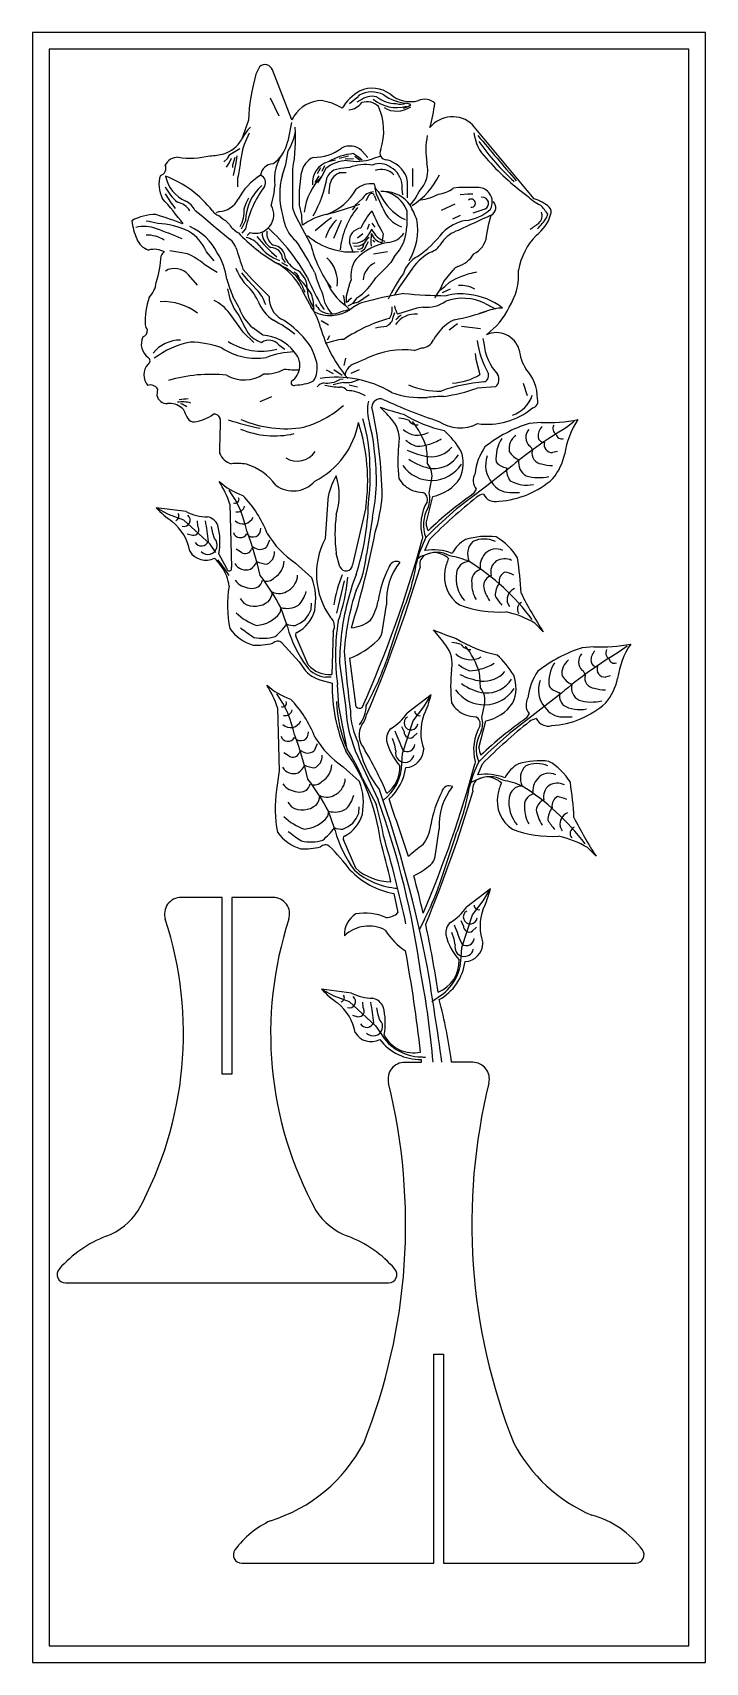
# Model space of a CAD drawing. Extents: x 0 to 4.03, y 0 to 9.75.
import ezdxf

# ---------------------------------------------------------------- set-up
doc = ezdxf.new("R2010")
doc.units = 0
for name, color, linetype in [('GREEN', 3, 'CONTINUOUS'), ('WHITE', 7, 'CONTINUOUS'), ('YELLOW', 2, 'CONTINUOUS')]:
    doc.layers.add(name, color=color, linetype=linetype)

msp = doc.modelspace()

# ---------------------------------------------------------------- linework, layer by layer
at = {"layer": 'GREEN', "linetype": 'CONTINUOUS'}
for p, q in [((3.926852, 9.653847), (0.1, 9.653847)), ((0.1, 9.653847), (0.1, 0.1)), ((3.926852, 0.1), (3.926852, 9.653847)), ((0.1, 0.1), (3.926852, 0.1))]:
    msp.add_line(p, q, dxfattribs=at)
at = {"layer": 'WHITE', "linetype": 'CONTINUOUS'}
for p, q in [((4.026852, 9.753847), (0, 9.753847)), ((0, 9.753847), (0, 0)), ((4.026852, 0), (4.026852, 9.753847)), ((1.358772, 9.549437), (1.33666, 9.504266)), ((1.551458, 9.231161), (1.4356, 9.530254)), ((1.291582, 9.228893), (1.249436, 9.112375)), ((3.001938, 8.759134), (2.632915, 9.202812)), ((0.748019, 7.621165), (0.743482, 7.582136)), ((3.043045, 7.421298), (2.972455, 7.415249)), ((1.180923, 6.932072), (1.189711, 6.554071)), ((1.766445, 6.958626), (1.750096, 6.724172)), ((2.355085, 6.817254), (2.395815, 6.97847)), ((2.655124, 7.021847), (2.637358, 6.993023)), ((0.918403, 6.886806), (0.739987, 6.909958)), ((1.993529, 6.911942), (1.914999, 6.569286)), ((2.332689, 6.734472), (2.331461, 6.719541)), ((1.161835, 6.546794), (1.113828, 6.634963)), ((1.83921, 6.557378), (1.817475, 6.636003)), ((2.347904, 6.654052), (2.376726, 6.721241)), ((1.671945, 6.490001), (1.574421, 6.579113)), ((2.092375, 6.165298), (2.118079, 6.329634)), ((1.798103, 6.170023), (1.790731, 5.912699)), ((3.005341, 6.218975), (3.056464, 6.167755)), ((1.492584, 6.101039), (1.594644, 5.988395)), ((1.649171, 5.9711), (1.578201, 6.137893)), ((3.359135, 6.078296), (3.288545, 6.072247)), ((1.594644, 5.988395), (1.613167, 5.962879)), ((1.936734, 5.719731), (1.898272, 6.009185)), ((1.718534, 5.881137), (1.793378, 5.861292)), ((2.384847, 5.790012), (2.241904, 5.680749)), ((1.466187, 5.713225), (1.474976, 5.335224)), ((2.971214, 5.678845), (2.953448, 5.650021)), ((2.671175, 5.474252), (2.711905, 5.635468)), ((2.648779, 5.39147), (2.647551, 5.376539)), ((2.663994, 5.31105), (2.692816, 5.378239)), ((1.474976, 5.335224), (1.460801, 5.222109)), ((1.957209, 5.271154), (1.859685, 5.360267)), ((2.151514, 5.110457), (2.134041, 5.167295)), ((2.408465, 4.822296), (2.434169, 4.986632)), ((1.934436, 4.752254), (1.863465, 4.919046)), ((3.321431, 4.875973), (3.372554, 4.824753)), ((2.161173, 4.600788), (2.186202, 4.487906)), ((2.739802, 4.628931), (2.596859, 4.519668)), ((1.134323, 4.578201), (0.889318, 4.578201)), ((1.134323, 3.521362), (1.134323, 4.578201)), ((1.438327, 4.578201), (1.193323, 4.578201)), ((1.193323, 4.578201), (1.193323, 3.521362)), ((1.908027, 4.005508), (1.729611, 4.028659)), ((1.193323, 3.521362), (1.134323, 3.521362)), ((2.326596, 3.590819), (2.227601, 3.591036)), ((2.634106, 3.591321), (2.507593, 3.591321)), ((0.196713, 2.271379), (2.13096, 2.271344)), ((2.401209, 0.593701), (2.401209, 1.843701)), ((2.401209, 1.843701), (2.460209, 1.843701)), ((2.460209, 1.843701), (2.460209, 0.593701)), ((1.251388, 0.593701), (2.401209, 0.593701)), ((2.460209, 0.593701), (3.61003, 0.593701)), ((0, 0), (4.026852, 0))]:
    msp.add_line(p, q, dxfattribs=at)
for centre, radius, start, end in [((1.390992, 9.515039), 0.047132, 18.833253, 133.127425), ((2.471772, 9.177077), 1.181327, 163.920693, 177.48604), ((2.098173, 9.152989), 0.287156, 119.32724, 149.061843), ((2.034368, 9.246381), 0.174761, 52.185019, 116.085033), ((2.26153, 9.526619), 0.186058, -130.168161, -75.197836), ((1.731067, 9.150511), 0.19604, 90.376565, 148.385485), ((1.692181, 9.061348), 0.287666, 56.280495, 82.490043), ((2.346627, 9.264412), 0.090488, 47.693547, 114.526079), ((1.113472, 9.515751), 1.307136, -14.595194, -8.110707), ((1.526016, 9.260411), 0.038767, -48.982403, -10.606987), ((2.513428, 9.074557), 0.175291, 47.026932, 140.367227), ((1.093403, 9.2005), 0.179199, -73.32441, -29.457035), ((0.866858, 8.927053), 0.080429, 87.20905, 156.006969), ((0.940899, 9.516408), 0.51383, -97.843932, -76.471583), ((1.058947, 9.329899), 0.313071, -89.606306, -74.079172), ((0.940092, 8.844513), 0.183818, 162.636095, 206.584002), ((0.756865, 8.940102), 0.041468, -79.177593, 28.294141), ((-0.727778, 7.400233), 2.028687, 36.558115, 42.173694), ((2.937588, 8.537022), 0.231245, 48.453075, 73.842762), ((3.065537, 8.680227), 0.039217, -26.318098, 49.593384), ((0.983392, 8.676984), 0.392774, -172.817203, -156.434702), ((0.736519, 8.371131), 0.293792, 89.655374, 119.085791), ((-1.012248, 3.318237), 5.625954, 70.110193, 71.871259), ((2.876875, 8.73086), 0.233921, -53.787461, -16.904597), ((0.728335, 8.559641), 0.112213, -159.288334, -107.58233), ((3.311371, 8.259157), 0.409712, 136.318359, 169.826794), ((0.727194, 8.325334), 0.131482, 61.478145, 104.426277), ((0.073472, 8.467121), 0.698308, -17.433732, -4.050047), ((0.805536, 8.407254), 0.037033, 114.844164, 163.452342), ((2.536068, 8.307261), 0.372823, -31.94212, 3.73118), ((0.597315, 8.272228), 0.143107, -46.011353, -5.743811), ((1.178328, 8.019698), 0.504312, 162.747855, 181.613659), ((2.458508, 8.298334), 0.43663, -53.911569, -25.550185), ((0.713224, 8.005058), 0.039011, 179.3549, 227.70458), ((0.749062, 7.889398), 0.098589, 154.169243, 233.944787), ((0.645508, 7.97138), 0.041743, -69.21107, 6.63277), ((2.775338, 7.814989), 0.143482, 16.488975, 114.561285), ((0.680933, 7.789612), 0.02248, -63.83294, 63.292263), ((3.162204, 7.878174), 0.250294, -174.8517, -146.945013), ((0.761235, 7.705258), 0.095254, 137.64263, 221.421765), ((2.760203, 7.565184), 0.260939, -0.697099, 42.554037), ((0.705843, 7.595597), 0.049321, 31.224493, 108.97368), ((0.804343, 7.595618), 0.062336, -167.51014, -86.874022), ((0.819343, 7.417069), 0.116883, 51.483294, 95.695946), ((2.080719, 7.511869), 0.049958, 69.938314, 179.719788), ((-0.518644, 6.949242), 2.610804, 0.63731, 12.450325), ((1.239002, 6.651433), 1.203677, 40.355151, 45.630051), ((2.69806, 9.324317), 1.914701, -108.809435, -104.468772), ((3.448892, 10.493976), 3.23119, -114.716166, -108.359128), ((2.985287, 7.54605), 0.039229, -80.261984, 24.004699), ((0.873427, 7.47732), 0.036378, 21.994494, 59.059267), ((1.146311, 7.577377), 0.254293, -160.129549, -148.25129), ((0.963667, 7.463822), 0.039231, -148.918, -82.943458), ((0.940113, 7.6577), 0.234535, -83.051425, -53.212548), ((1.087283, 7.434119), 0.036378, 7.211733, 100.644525), ((8.928242, 7.158697), 7.809889, 177.945476, 179.421203), ((1.467966, 7.505494), 0.489252, -63.023754, -9.943092), ((0.895828, 7.074208), 1.10963, -8.408735, 18.212543), ((2.021593, 7.321452), 0.173495, -12.118972, 39.087264), ((2.619816, 8.118443), 0.761677, -121.691875, -101.888068), ((2.558977, 7.617659), 0.229331, -123.873153, -62.875666), ((2.722036, 7.830339), 0.420875, -97.990054, -50.115104), ((3.227699, 6.616409), 0.838627, 107.719618, 128.331782), ((3.087902, 8.329705), 0.909513, -92.826951, -78.848965), ((3.670323, 7.163986), 0.489895, 146.080224, 172.017832), ((2.113932, 6.984351), 0.522411, 30.608537, 48.086), ((1.216909, 7.274931), 0.105021, -159.172415, -105.062247), ((3.151428, 7.185502), 0.96535, 174.082336, 185.97182), ((2.364304, 7.174778), 0.213099, -24.896635, 20.770085), ((2.975759, 7.084506), 0.328527, 144.719737, 174.587345), ((2.830847, 7.311543), 0.363142, -38.640994, -12.650295), ((1.223625, 6.848921), 0.326374, 80.16175, 95.980947), ((1.180534, 6.843627), 0.341491, 36.252668, 73.172576), ((0.601896, 6.738869), 0.610409, 18.452205, 32.65647), ((1.397352, 7.380893), 0.420728, -132.003138, -109.242091), ((1.560076, 7.183115), 0.172536, -127.134605, -41.196867), ((2.123515, 6.911697), 0.360141, 148.387851, 172.512594), ((1.45705, 6.983671), 0.378249, -17.611266, 17.986368), ((2.339105, 7.173773), 0.172366, -149.026851, -112.122668), ((2.349344, 7.225069), 0.250939, -79.328001, -33.911475), ((2.718376, 7.073233), 0.081494, 148.761623, 219.090296), ((2.755616, 7.487924), 0.539733, -86.219534, -48.324872), ((0.750681, 6.496512), 0.703847, 21.70977, 43.799285), ((1.039594, 7.067331), 1.056165, -16.725064, -4.836585), ((2.336536, 7.174793), 0.172366, -111.203834, -90.188288), ((2.599137, 6.80583), 0.275838, 149.558833, 194.992675), ((2.316424, 6.959634), 0.047047, -17.375845, 65.451996), ((3.976663, 5.073281), 2.340759, 124.901492, 133.458741), ((4.683314, 4.430716), 3.25067, 128.546181, 135.200192), ((2.711901, 6.906515), 0.085861, 98.980542, 129.165752), ((2.770272, 7.026511), 0.079935, -153.88309, -74.819866), ((1.198684, 7.350497), 0.635986, -136.15679, -124.748498), ((0.645872, 6.595955), 0.300055, 10.411108, 50.634209), ((1.050997, 7.154584), 0.298808, -116.343023, -90.853903), ((1.029802, 6.772126), 0.085342, 22.905656, 78.686394), ((2.671738, 6.752267), 0.862138, 172.202883, 187.750222), ((0.763982, 6.709122), 0.35762, -11.968144, 15.608244), ((1.866356, 7.028003), 0.53547, -149.57907, -123.037879), ((-3.512457, 7.849876), 5.668632, -17.000147, -11.050067), ((2.487938, 6.827452), 0.133244, -175.610531, -155.580249), ((2.719277, 6.291753), 0.447109, 82.98139, 106.653125), ((2.600788, 6.42966), 0.351449, 30.875837, 60.488715), ((1.036682, 6.709047), 0.112351, -148.40144, -62.749738), ((2.148802, 6.515822), 0.449862, 152.409902, 215.571605), ((-4.361078, 8.543221), 6.936561, -24.056064, -15.2427), ((2.421526, 6.463315), 0.17927, 94.536279, 116.183648), ((2.398081, 6.343036), 0.315037, 68.994176, 99.164685), ((2.390637, 6.488817), 0.154116, 49.793184, 83.775042), ((2.689101, 6.545316), 0.200368, 119.266537, 152.725005), ((0.868354, 6.378535), 0.318574, 22.673726, 46.38099), ((1.176602, 6.547258), 0.014774, -178.203592, 27.462101), ((1.875806, 6.571593), 0.03926, -158.773218, -3.368192), ((-5.860756, 9.020111), 8.543785, -23.08435, -16.790184), ((2.690681, 6.261605), 0.629437, 152.409669, 171.601148), ((2.485071, 6.354337), 0.367822, 141.319607, 183.850898), ((2.177473, 6.543342), 0.04571, 63.409643, 167.639647), ((2.388067, 6.569312), 0.071379, 129.751659, 193.965163), ((2.670107, 6.499535), 0.20547, 169.744348, 236.068198), ((2.721613, 6.494798), 0.257036, 154.237095, 170.749536), ((0.90376, 6.300105), 2.022554, 2.810598, 8.814011), ((0.990602, 6.432079), 0.185147, 2.748035, 21.967949), ((1.86625, 6.329304), 0.69968, 170.817758, 191.740082), ((1.323625, 6.362596), 0.37089, -10.508605, 20.090976), ((1.790477, 6.396929), 0.280889, -34.700259, -8.885413), ((5.107053, 7.495747), 2.443047, -153.332561, -147.072308), ((1.48831, 6.349239), 0.207221, -63.037768, -15.187454), ((1.740392, 6.203012), 0.066474, -29.753079, 50.260779), ((2.795028, 6.976409), 0.690277, -110.311882, -86.950967), ((2.724859, 5.759567), 0.538262, 58.594792, 78.54641), ((1.389167, 6.332161), 0.253647, -145.072625, -105.951218), ((1.589059, 6.149872), 0.016167, 114.850706, 227.809674), ((1.897955, 6.384732), 0.192505, -86.866046, -50.111793), ((2.016114, 6.175694), 0.076966, -50.824299, -7.762695), ((1.496887, 5.382635), 1.203677, 35.864857, 41.454904), ((3.145542, 7.931104), 1.904047, -113.083575, -108.67845), ((1.339414, 6.531771), 0.443939, -92.576242, -77.199143), ((1.466258, 6.072751), 0.038643, 47.057653, 137.484194), ((1.707885, 6.4889), 0.516114, -68.353106, -46.257912), ((2.337683, 5.97845), 0.173495, -12.118972, 39.087264), ((2.935906, 6.775441), 0.761677, -121.691875, -101.888068), ((3.543788, 5.273407), 0.838627, 107.719618, 128.331782), ((3.403992, 6.986702), 0.909513, -92.82695, -78.848965), ((3.986412, 5.820984), 0.489895, 146.080223, 172.017832), ((1.766841, 6.052188), 0.177741, -149.836646, -105.770241), ((1.774978, 6.075281), 0.163343, -140.371805, -84.465661), ((2.430022, 5.641349), 0.522411, 30.608537, 48.086001), ((2.749155, 5.839841), 0.956018, 178.714259, 203.803073), ((3.467517, 5.8425), 0.96535, 174.082336, 185.971819), ((2.680394, 5.831776), 0.213099, -24.896634, 20.770085), ((3.291849, 5.741504), 0.328527, 144.719737, 174.587344), ((3.146937, 5.968541), 0.363142, -38.640993, -12.650295), ((1.682616, 6.162046), 0.420728, -132.003137, -109.242091), ((0.887161, 5.520022), 0.610409, 18.452204, 32.65647), ((1.035946, 5.277665), 0.703847, 21.70977, 43.799285), ((1.767308, 5.942187), 0.636013, -25.251479, -13.843188), ((3.034466, 5.73023), 0.081494, 148.761624, 219.090295), ((1.956985, 5.73651), 0.026299, -140.357037, -52.421262), ((1.876563, 5.69462), 0.124763, -41.700482, -11.280927), ((1.988529, 5.85124), 0.305395, -58.86725, -33.935778), ((2.623365, 5.565125), 0.300068, 159.365814, 199.588914), ((2.655195, 5.830771), 0.172366, -149.026851, -112.122666), ((2.652626, 5.831791), 0.172366, -111.203834, -90.188288), ((2.632513, 5.616632), 0.047047, -17.375842, 65.451996), ((2.665434, 5.882067), 0.250939, -79.328001, -33.911475), ((3.071706, 6.144922), 0.539733, -86.219535, -48.324872), ((2.078509, 5.550913), 0.124586, 150.837486, 218.882537), ((2.202768, 5.525727), 0.085345, 131.313626, 187.094367), ((2.915227, 5.462828), 0.275838, 149.558833, 194.992675), ((4.292753, 3.730279), 2.340759, 124.901492, 133.458741), ((4.999404, 3.087714), 3.25067, 128.546181, 135.200192), ((3.027991, 5.563513), 0.085861, 98.980541, 129.165753), ((3.086361, 5.683509), 0.079935, -153.88309, -74.819866), ((2.15162, 5.809157), 0.53547, -149.57907, -123.037879), ((0.044777, 4.314763), 2.256509, 23.086768, 30.874371), ((2.464489, 5.604077), 0.357635, -165.608221, -138.031833), ((2.228351, 5.467656), 0.112356, -87.250238, -1.598538), ((2.804028, 5.48445), 0.133244, -175.610532, -155.58025), ((0.883893, 4.762205), 1.20822, 7.403404, 34.929702), ((1.996992, 5.358978), 0.201677, -52.21204, 1.688363), ((-4.044988, 7.200219), 6.936561, -23.04934, -15.2427), ((3.005191, 5.202314), 0.200368, 119.266537, 152.725005), ((3.035367, 4.948751), 0.447109, 82.98139, 106.653125), ((2.916878, 5.086658), 0.351449, 30.875837, 60.488715), ((1.608889, 5.143749), 0.37089, -10.508605, 20.090976), ((1.928816, 5.396537), 0.307683, -48.1641, -7.67797), ((2.704157, 5.22631), 0.071379, 129.751659, 193.965162), ((2.737616, 5.120313), 0.179271, 94.53628, 116.183648), ((2.714171, 5.000034), 0.315037, 68.994176, 99.164685), ((2.706727, 5.145815), 0.154116, 49.793184, 83.775043), ((2.151514, 5.110457), 0.69968, 170.817758, 191.740082), ((-5.544667, 7.677108), 8.543785, -22.428345, -16.790184), ((3.006771, 4.918603), 0.629437, 152.409668, 171.601148), ((2.801161, 5.011335), 0.367822, 141.319607, 183.850898), ((2.493563, 5.20034), 0.04571, 63.409641, 167.639646), ((2.986197, 5.156533), 0.20547, 169.744347, 236.068197), ((3.037702, 5.151796), 0.257036, 154.237095, 170.749537), ((1.21985, 4.957103), 2.022554, 2.810598, 8.814011), ((1.773574, 5.130392), 0.207221, -63.037768, -15.187454), ((-3.354057, 3.082436), 5.867213, 17.256021, 20.221678), ((2.106566, 5.053927), 0.280889, -34.700259, -8.885413), ((3.111118, 5.633407), 0.690277, -110.311882, -86.950967), ((5.423143, 6.152745), 2.443047, -153.332561, -147.072308), ((1.674431, 5.113314), 0.253647, -145.072625, -105.951219), ((1.624679, 5.312924), 0.443939, -92.576242, -77.199144), ((1.751522, 4.853904), 0.038643, 47.057651, 137.484195), ((0.984795, 4.068331), 1.136355, 36.485622, 45.741851), ((1.874323, 4.931025), 0.016167, 114.850708, 227.809669), ((-6.020695, 2.72744), 8.393592, 13.38549, 15.127446), ((2.923099, 4.075385), 1.006527, 125.577603, 132.041046), ((3.040949, 4.416564), 0.538262, 58.594792, 78.54641), ((2.332204, 4.832692), 0.076966, -50.824301, -7.762695), ((2.251927, 5.079837), 0.48757, -136.470185, -100.727325), ((2.152537, 5.002223), 0.331742, -131.105096, -91.32218), ((2.078052, 5.127469), 0.466154, -64.111224, -49.495372), ((-3.383837, 3.165188), 5.871762, 12.98341, 15.234332), ((2.122263, 4.781107), 0.636013, -25.251479, -13.843188), ((0.889318, 4.478201), 0.1, 90, 198.069352), ((1.438327, 4.478201), 0.1, -18.069352, 90), ((2.121291, 4.545147), 0.086545, -94.178939, -41.407104), ((2.343484, 4.690159), 0.305395, -58.86725, -33.935778), ((2.978319, 4.404045), 0.300068, 159.365814, 199.588914), ((-1.303055, 3.762921), 2.206106, -28.66407, 18.069352), ((3.6307, 3.762921), 2.206106, 161.930648, 208.66407), ((2.009206, 4.357137), 0.143216, 121.358174, 183.513308), ((2.012535, 4.195008), 0.211928, 62.310157, 133.646855), ((1.98855, 4.151588), 0.332241, 67.632321, 99.331396), ((-3.383837, 3.165188), 5.871762, 8.278211, 12.31364), ((2.557723, 4.364646), 0.085345, 131.313627, 187.094367), ((2.450916, 4.592743), 0.399582, -148.28157, -123.204159), ((2.819443, 4.442996), 0.357635, -165.608221, -138.031833), ((2.583306, 4.306575), 0.112356, -87.250239, -1.598539), ((-6.020695, 2.72744), 8.393592, 6.322769, 10.509393), ((2.351946, 4.197897), 0.201677, -68.229957, 1.688364), ((2.283771, 4.235456), 0.307683, -60.985633, -7.67797), ((2.188308, 4.469198), 0.635986, -136.15679, -124.748498), ((2.042205, 4.279833), 0.305382, -116.064199, -91.132727), ((1.635496, 3.714657), 0.300055, 10.411109, 50.634209), ((2.019426, 3.890827), 0.085342, 22.905658, 78.686396), ((1.753605, 3.827823), 0.35762, -11.968144, 15.608245), ((-0.333194, 3.221345), 2.864778, 7.420275, 15.07422), ((2.026305, 3.827748), 0.112351, -148.40144, -62.749738), ((2.321257, 3.915921), 0.30767, -142.322007, -89.014344), ((2.280997, 3.849309), 0.201668, -151.688341, -78.314719), ((2.227382, 3.491036), 0.1, 89.874596, 193.814378), ((2.354249, 3.599631), 0.029023, 162.630006, 197.675837), ((2.634106, 3.491321), 0.1, -13.818996, 89.999999), ((-1.307428, 2.621863), 3.540103, -21.701916, 13.814378), ((6.168846, 2.621863), 3.540103, 166.181004, 201.701916), ((0.300257, 2.921359), 0.396795, -69.198941, -33.092824), ((2.027388, 2.921359), 0.396795, -146.907176, -110.801059), ((0.688692, 1.893495), 0.702018, 110.645765, 138.98587), ((1.638953, 1.893495), 0.702018, 41.010151, 69.354235), ((0.196714, 2.321379), 0.05, 138.98587, 269.998988), ((2.130961, 2.321344), 0.05, -90.001012, 41.010151), ((1.143707, 1.751293), 0.945826, -72.747316, -27.619417), ((3.717711, 1.751293), 0.945826, -152.380583, -113.095934), ((3.199388, 0.340581), 0.5604, 36.433312, 74.760678), ((1.66203, 0.340581), 0.5604, 115.109296, 143.566688), ((1.251388, 0.643701), 0.05, 143.566688, 270), ((3.61003, 0.643701), 0.05, -90, 36.433312)]:
    msp.add_arc(centre, radius, start, end, dxfattribs=at)
at = {"layer": 'YELLOW', "linetype": 'CONTINUOUS'}
for p, q in [((1.954879, 9.379055), (1.940892, 9.363556)), ((1.476709, 9.254315), (1.423032, 9.361288)), ((1.940892, 9.363556), (1.89591, 9.328025)), ((1.959415, 9.346547), (1.940892, 9.337096)), ((2.262949, 9.323488), (2.236489, 9.331048)), ((1.550041, 9.216515), (1.527739, 9.103492)), ((1.259736, 9.06229), (1.267297, 9.085349)), ((1.267297, 9.085349), (1.298293, 9.1549)), ((1.144825, 8.979887), (1.165614, 9.000676)), ((1.165614, 9.000676), (1.180356, 9.024112)), ((1.177333, 8.972327), (1.190941, 9.002189)), ((1.180356, 9.024112), (1.239702, 9.059644)), ((1.197745, 8.961742), (1.213242, 9.008236)), ((1.202658, 8.898617), (1.218912, 8.973839)), ((1.218912, 8.973839), (1.224961, 9.015419)), ((1.244239, 8.977241), (1.259736, 9.06229)), ((1.515642, 8.964388), (1.529628, 9.046792)), ((1.813128, 8.990849), (1.76928, 8.98102)), ((1.835052, 9.001811), (1.891374, 9.015419)), ((1.870585, 8.997652), (1.921236, 9.000298)), ((1.920859, 9.029405), (1.950721, 9.010882)), ((1.92804, 9.013906), (1.961304, 8.990849)), ((1.950721, 9.010882), (1.973023, 8.991982)), ((1.969242, 9.047927), (2.006664, 9.007103)), ((2.083777, 9.013906), (2.033503, 8.998787)), ((1.161079, 8.94889), (1.177333, 8.972327)), ((1.197745, 8.946622), (1.197745, 8.961742)), ((1.22874, 8.830577), (1.22874, 8.884631)), ((1.49523, 8.902774), (1.515642, 8.964388)), ((1.556845, 8.703946), (1.556845, 8.937172)), ((1.596534, 8.809409), (1.609765, 8.916004)), ((1.712959, 8.896349), (1.689523, 8.85628)), ((1.731763, 8.8954), (1.704265, 8.854769)), ((1.704642, 8.909957), (1.725433, 8.947001)), ((1.754164, 8.940195), (1.731763, 8.8954)), ((1.732237, 8.925077), (1.748491, 8.957963)), ((1.844881, 8.940574), (1.810861, 8.933393)), ((1.8411, 8.915626), (1.875876, 8.915626)), ((1.896666, 8.947379), (1.844881, 8.940574)), ((2.242914, 8.858171), (2.239512, 8.885387)), ((2.273911, 8.940196), (2.273911, 8.832845)), ((1.43286, 8.733431), (1.44609, 8.792021)), ((1.44609, 8.792021), (1.450627, 8.83738)), ((1.596534, 8.7202), (1.596534, 8.809409)), ((1.774572, 8.801848), (1.780999, 8.852501)), ((1.774572, 8.789375), (1.774572, 8.801848)), ((1.995702, 8.748551), (2.014603, 8.782948)), ((2.044086, 8.847964), (2.05089, 8.823772)), ((2.05089, 8.823772), (2.0679, 8.803361)), ((2.057694, 8.78635), (2.05089, 8.823772)), ((2.095495, 8.703946), (2.057694, 8.78635)), ((2.0679, 8.803361), (2.095495, 8.755354)), ((2.104945, 8.802226), (2.08491, 8.802226)), ((2.211918, 8.816969), (2.211918, 8.841161)), ((2.215321, 8.78257), (2.211918, 8.816969)), ((2.242914, 8.765561), (2.242914, 8.858171)), ((2.289409, 8.759513), (2.312844, 8.803361)), ((2.550607, 8.826796), (2.516209, 8.821883)), ((2.648131, 8.82604), (2.550607, 8.826796)), ((2.5593, 8.785594), (2.605038, 8.789375)), ((2.605038, 8.789375), (2.635278, 8.789375)), ((2.67081, 8.82604), (2.648131, 8.82604)), ((0.970945, 8.690338), (1.019707, 8.653673)), ((1.116474, 8.683913), (1.098331, 8.67484)), ((1.266918, 8.698654), (1.279014, 8.733808)), ((1.279014, 8.733808), (1.294135, 8.765561)), ((1.428325, 8.719823), (1.43286, 8.733431)), ((1.57083, 8.662744), (1.556845, 8.703946)), ((1.611277, 8.660477), (1.596534, 8.7202)), ((1.913676, 8.69374), (1.927284, 8.707348)), ((1.927284, 8.707348), (1.930686, 8.720956)), ((1.930686, 8.720956), (1.971889, 8.758756)), ((2.045976, 8.776523), (2.055427, 8.748551)), ((2.239135, 8.689205), (2.239135, 8.595083)), ((2.259168, 8.720578), (2.289409, 8.759513)), ((2.447791, 8.691094), (2.52906, 8.728894)), ((2.637169, 8.675975), (2.695759, 8.694875)), ((2.703318, 8.766694), (2.684418, 8.768585)), ((1.019707, 8.653673), (1.080186, 8.599241)), ((1.080186, 8.599241), (1.183002, 8.515325)), ((1.137643, 8.637419), (1.112694, 8.658586)), ((1.156164, 8.62759), (1.137643, 8.637419)), ((1.178089, 8.604533), (1.156164, 8.62759)), ((1.249908, 8.579962), (1.25898, 8.595083)), ((1.25898, 8.595083), (1.274479, 8.627212)), ((1.615056, 8.580341), (1.57083, 8.662744)), ((1.611277, 8.641954), (1.611277, 8.660477)), ((1.615056, 8.600753), (1.611277, 8.641954)), ((1.847527, 8.629481), (1.801788, 8.520995)), ((2.005153, 8.576938), (2.01687, 8.609069)), ((2.049378, 8.588657), (2.032368, 8.61247)), ((2.51583, 8.640065), (2.561191, 8.660855)), ((2.716926, 8.535359), (2.730534, 8.609069)), ((2.730534, 8.609069), (2.745276, 8.661232)), ((2.745276, 8.661232), (2.730913, 8.654428)), ((1.274479, 8.579962), (1.252176, 8.552746)), ((1.28355, 8.539138), (1.301695, 8.557283)), ((1.629043, 8.553125), (1.615056, 8.580341)), ((1.665776, 8.484888), (1.629043, 8.553125)), ((1.906872, 8.470721), (1.896666, 8.498314)), ((1.944294, 8.526287), (1.976425, 8.551613)), ((1.977937, 8.471855), (1.984741, 8.493779)), ((1.986631, 8.458247), (2.010445, 8.503984)), ((2.030101, 8.576938), (2.013091, 8.549722)), ((2.037282, 8.510788), (2.045976, 8.499071)), ((2.098896, 8.549722), (2.090925, 8.495518)), ((0.88098, 8.437456), (0.821257, 8.447285)), ((0.927853, 8.430652), (0.88098, 8.437456)), ((1.085856, 8.388695), (1.040118, 8.441993)), ((1.514131, 8.376977), (1.495986, 8.402681)), ((1.916442, 8.444745), (1.906872, 8.470721)), ((1.964706, 8.443127), (1.986631, 8.458247)), ((2.039928, 8.42914), (2.124978, 8.444639)), ((2.163913, 8.412508), (2.143501, 8.378488)), ((0.986443, 8.243164), (0.932767, 8.3044)), ((1.289598, 8.270759), (1.252932, 8.316875)), ((1.526983, 8.356942), (1.492206, 8.375465)), ((2.112504, 8.344091), (2.054292, 8.285879)), ((2.143501, 8.378488), (2.112504, 8.344091)), ((2.238378, 8.291926), (2.193775, 8.23069)), ((2.273911, 8.343712), (2.238378, 8.291926)), ((2.460643, 8.264333), (2.51656, 8.332772)), ((2.644728, 8.317253), (2.657958, 8.322922)), ((1.165614, 8.220485), (1.1796, 8.160761)), ((1.339872, 8.215948), (1.289598, 8.270759)), ((1.610142, 8.217839), (1.630554, 8.177015)), ((1.879279, 8.179282), (1.899691, 8.25148)), ((1.899691, 8.25148), (1.906872, 8.271893)), ((2.177142, 8.204609), (2.165424, 8.18344)), ((2.193775, 8.23069), (2.177142, 8.204609)), ((2.4081, 8.167186), (2.43834, 8.212169)), ((2.43834, 8.212169), (2.460643, 8.264333)), ((2.43834, 8.212169), (2.467068, 8.234093)), ((2.499198, 8.219351), (2.451571, 8.195536)), ((2.467068, 8.234093), (2.493151, 8.258284)), ((1.1796, 8.160761), (1.206816, 8.101415)), ((1.236678, 8.106707), (1.199256, 8.17399)), ((1.206816, 8.101415), (1.234411, 8.059834)), ((1.630554, 8.177015), (1.666464, 8.110487)), ((1.662684, 8.141104), (1.682719, 8.104438)), ((1.682719, 8.084404), (1.682719, 8.104438)), ((1.871341, 8.123338), (1.898934, 8.094233)), ((1.879279, 8.138458), (1.879279, 8.179282)), ((1.889485, 8.117669), (1.913676, 8.133545)), ((1.940892, 8.165674), (1.913676, 8.133545)), ((1.913676, 8.133545), (1.951477, 8.142995)), ((1.951477, 8.142995), (2.014603, 8.18722)), ((2.299992, 8.104816), (2.183946, 8.069284)), ((2.338548, 8.11162), (2.299992, 8.104816)), ((1.262382, 7.959665), (1.178089, 8.074576)), ((1.234411, 8.059834), (1.271455, 7.986502)), ((1.771926, 8.003135), (1.7277, 8.02846)), ((2.158621, 8.050384), (2.168071, 8.078734)), ((2.543803, 8.011072), (2.492394, 7.973651)), ((2.716548, 8.086672), (2.674213, 8.072687)), ((1.323619, 7.898428), (1.262382, 7.959665)), ((1.271455, 7.986502), (1.289598, 7.954373)), ((1.378429, 7.942654), (1.318704, 7.987636)), ((1.800276, 7.9075), (1.751514, 7.893515)), ((1.777974, 7.938119), (1.762099, 7.912792)), ((2.051646, 7.987636), (2.067523, 7.99066)), ((2.067523, 7.99066), (2.117797, 7.997086)), ((2.68026, 7.980455), (2.567616, 7.994063)), ((2.694247, 7.923377), (2.700294, 7.895783)), ((1.473307, 7.885577), (1.509973, 7.858361)), ((1.872474, 7.805063), (1.863025, 7.761214)), ((2.284494, 7.851934), (2.330233, 7.867054)), ((2.649643, 7.833791), (2.653044, 7.799393)), ((1.800276, 7.71094), (1.759074, 7.732865)), ((1.853575, 7.70149), (1.803301, 7.736266)), ((1.871718, 7.702624), (1.876633, 7.728328)), ((1.954123, 7.736266), (1.903849, 7.713965)), ((2.653044, 7.799393), (2.676859, 7.707539)), ((1.83165, 7.654241), (1.79952, 7.645546)), ((1.860379, 7.659911), (1.83165, 7.654241)), ((1.858866, 7.679945), (1.838454, 7.677299)), ((1.886839, 7.684481), (1.871718, 7.702624)), ((1.944673, 7.632316), (1.894399, 7.644791)), ((2.77098, 7.634584), (2.660227, 7.625512)), ((2.936544, 7.65613), (2.960359, 7.581287)), ((1.361797, 7.546133), (1.430971, 7.576372)), ((3.242346, 7.42555), (3.195475, 7.390396)), ((3.14142, 7.247135), (3.111936, 7.239952)), ((2.849604, 7.144318), (2.70861, 7.033186)), ((2.373041, 6.998882), (2.388067, 7.073633)), ((2.70861, 7.033186), (2.537754, 6.902776)), ((2.855653, 7.001812), (2.914243, 7.001812)), ((0.812941, 6.869513), (0.739987, 6.909958)), ((0.905744, 6.836177), (0.812941, 6.869513)), ((1.063554, 6.691475), (0.905744, 6.836177)), ((0.989088, 6.79996), (0.986443, 6.831713)), ((2.034259, 6.853259), (1.997593, 6.629482)), ((2.537754, 6.902776), (2.407723, 6.785974)), ((0.925963, 6.754223), (0.957715, 6.745528)), ((1.078297, 6.757246), (1.069885, 6.798354)), ((1.089636, 6.725495), (1.078297, 6.757246)), ((2.407723, 6.785974), (2.354047, 6.732676)), ((1.096062, 6.64309), (1.063554, 6.691475)), ((1.250286, 6.642334), (1.218912, 6.662369)), ((1.31946, 6.676733), (1.310767, 6.662369)), ((1.416985, 6.716801), (1.399596, 6.674087)), ((1.864158, 6.473368), (1.818798, 6.279832)), ((1.241593, 6.367151), (1.264651, 6.338423)), ((2.855653, 6.316877), (2.840911, 6.34636)), ((1.48578, 6.31234), (1.480111, 6.280967)), ((1.520179, 6.214816), (1.48578, 6.31234)), ((1.666464, 6.301), (1.669488, 6.338423)), ((2.214187, 6.289282), (2.116285, 5.989906)), ((1.524715, 6.198185), (1.520179, 6.214816)), ((3.558436, 6.082548), (3.511565, 6.047394)), ((1.837321, 5.980835), (1.873608, 5.726441)), ((1.787047, 5.896541), (1.755672, 5.896541)), ((3.45751, 5.904133), (3.428026, 5.89695)), ((1.833163, 5.72266), (1.825225, 5.851558)), ((2.341888, 5.718505), (2.384847, 5.790012)), ((3.165694, 5.801316), (3.0247, 5.690184)), ((1.883437, 5.46562), (1.833163, 5.72266)), ((2.277977, 5.634901), (2.341888, 5.718505)), ((2.689131, 5.65588), (2.704157, 5.730631)), ((3.0247, 5.690184), (2.853844, 5.559774)), ((3.171743, 5.65881), (3.230333, 5.65881)), ((2.224112, 5.570191), (2.210525, 5.599013)), ((2.213864, 5.439001), (2.277977, 5.634901)), ((2.301651, 5.562143), (2.2785, 5.538736)), ((2.853844, 5.559774), (2.723813, 5.442972)), ((1.702249, 5.497954), (1.68486, 5.45524)), ((1.897801, 5.552938), (1.930309, 5.455792)), ((2.168209, 5.488591), (2.154939, 5.5284)), ((2.174265, 5.455423), (2.168209, 5.488591)), ((1.53555, 5.423487), (1.504176, 5.443522)), ((1.604724, 5.457886), (1.596031, 5.443522)), ((1.930309, 5.455792), (2.067523, 5.16133)), ((2.209904, 5.380842), (2.213864, 5.439001)), ((2.723813, 5.442972), (2.670137, 5.389674)), ((1.974912, 5.290229), (2.055427, 5.137138)), ((1.526857, 5.148304), (1.549915, 5.119576)), ((1.771044, 5.093493), (1.765375, 5.06212)), ((1.805443, 4.995969), (1.771044, 5.093493)), ((1.951728, 5.082153), (1.954752, 5.119576)), ((1.809979, 4.979338), (1.805443, 4.995969)), ((3.171743, 4.973875), (3.157001, 5.003358)), ((2.530277, 4.94628), (2.432375, 4.646904)), ((2.696843, 4.557424), (2.739802, 4.628931)), ((2.632932, 4.47382), (2.696843, 4.557424)), ((2.346299, 4.447037), (2.315161, 4.386758)), ((2.579066, 4.40911), (2.56548, 4.437932)), ((2.568819, 4.27792), (2.632932, 4.47382)), ((2.656606, 4.401063), (2.633455, 4.377656)), ((2.523164, 4.32751), (2.509894, 4.367319)), ((2.52922, 4.294342), (2.523164, 4.32751)), ((2.564859, 4.219761), (2.568819, 4.27792)), ((1.729611, 4.028659), (1.802565, 3.988214)), ((1.802565, 3.988214), (1.895368, 3.954878)), ((1.895368, 3.954878), (2.053178, 3.810176)), ((1.978712, 3.918661), (1.976067, 3.950414)), ((2.067921, 3.875947), (2.059509, 3.917056)), ((2.390293, 3.95589), (2.426632, 3.980758)), ((1.915587, 3.872924), (1.947339, 3.864229)), ((2.053178, 3.810176), (2.085686, 3.761791)), ((2.07926, 3.844196), (2.067921, 3.875947))]:
    msp.add_line(p, q, dxfattribs=at)
for centre, radius, start, end in [((2.029798, 9.243748), 0.154664, 62.204512, 118.973037), ((2.032273, 9.257821), 0.114807, 76.820303, 129.391634), ((2.179013, 9.530842), 0.201329, -126.786671, -90.854965), ((2.259861, 9.602173), 0.272131, -125.47775, -94.926952), ((1.877687, 9.409121), 0.118789, -82.465297, -38.713175), ((2.000197, 9.236494), 0.102756, 46.794148, 106.870253), ((2.18016, 9.530822), 0.225361, -128.973582, -75.326973), ((1.74419, 9.165569), 0.357453, -18.191593, 24.076247), ((2.179325, 9.430111), 0.146359, -121.234, -54.974733), ((2.204131, 9.414986), 0.089959, -108.216908, -68.9189), ((2.183107, 9.427738), 0.131312, -73.919416, -52.552597), ((1.534755, 8.968021), 0.319758, 136.397412, 153.163439), ((0.645602, 9.113496), 0.928145, -10.951332, 4.544097), ((1.311319, 9.150507), 0.221468, -55.418582, -12.256511), ((1.266517, 9.212947), 0.311183, -32.272496, -8.562038), ((1.898748, 8.970398), 0.104786, 47.720897, 117.851473), ((2.811973, 9.049314), 0.458327, 168.808714, 189.334631), ((2.897823, 9.184942), 0.258477, -172.903467, -135.005292), ((22.573404, 25.754535), 25.931628, -140.148401, -139.364966), ((3.897122, 9.96997), 1.502323, -144.688852, -132.541946), ((0.853811, 8.99498), 0.39083, -16.400204, -2.601416), ((1.708603, 8.878015), 0.261157, 142.822128, 188.951364), ((1.731763, 8.8954), 0.123726, 115.46753, 170.413806), ((1.805693, 8.854732), 0.131433, 106.08389, 185.099166), ((1.679612, 9.293915), 0.286814, -90.210028, -53.604806), ((1.89005, 8.774138), 0.21457, 91.968086, 129.2937), ((1.953976, 8.664034), 0.366869, 95.179078, 120.227736), ((1.939381, 9.270191), 0.287261, -101.383862, -70.873625), ((2.120668, 9.03394), 0.04198, 151.495564, 268.143266), ((2.078741, 8.825163), 0.171681, 20.535686, 76.332079), ((2.187098, 8.929913), 0.178402, -45.183009, 14.630063), ((3.850265, 9.995443), 1.508409, -138.816131, -126.261228), ((0.573363, 8.298068), 0.636137, 37.788327, 69.502465), ((1.000264, 8.93554), 0.208345, -168.479152, -113.702244), ((1.562924, 8.57924), 0.377436, 121.659295, 152.05586), ((1.44134, 8.891207), 0.077082, 93.213439, 173.070581), ((1.346493, 8.856731), 0.047457, -30.220185, 67.282027), ((1.916425, 8.785139), 0.437313, 164.395502, 197.183761), ((1.988716, 8.635015), 0.365821, 134.619944, 172.975319), ((1.037685, 9.017008), 0.736351, -29.262244, -9.998106), ((1.847411, 8.84555), 0.095144, 112.591681, 152.714667), ((1.867387, 8.830425), 0.089164, 107.146476, 165.665067), ((1.99246, 8.678905), 0.285052, 81.721533, 109.63689), ((2.076405, 8.856403), 0.113042, 53.590896, 112.304491), ((2.08769, 8.833105), 0.10243, 42.855914, 111.964258), ((2.077177, 8.829515), 0.135243, 4.939887, 60.632838), ((2.025584, 9.101925), 0.455724, -57.151771, -26.071115), ((1.058755, 8.966711), 0.297668, -152.784653, -130.01156), ((1.391488, 9.135426), 0.690621, -149.892644, -141.133456), ((1.916442, 8.444745), 0.656049, 143.731389, 168.105623), ((1.562075, 8.62302), 0.287626, 131.363372, 179.164847), ((1.64468, 8.98212), 0.336173, -70.037469, -29.424054), ((2.024724, 8.715755), 0.133619, 81.668404, 130.757423), ((2.04328, 8.717588), 0.082411, 91.805387, 150.030184), ((2.029121, 8.77403), 0.017038, 8.413969, 148.438287), ((2.073364, 8.628558), 0.176516, 20.094986, 79.693732), ((2.103951, 8.613871), 0.188358, 34.507447, 89.69772), ((2.300591, 9.002215), 0.249946, -85.366325, -59.216379), ((2.414193, 8.952979), 0.166112, -85.054814, -52.110853), ((2.67081, 8.75044), 0.075599, 32.33934, 90), ((2.663521, 8.739356), 0.087856, -28.999112, 35.906063), ((3.172757, 8.996546), 0.305508, -134.640638, -115.732327), ((0.842863, 8.624098), 0.117216, 33.076803, 77.930783), ((0.87924, 8.653066), 0.09899, 22.118825, 67.881174), ((1.139912, 8.730147), 0.076562, -146.471965, -110.824398), ((1.112779, 8.814262), 0.130401, -88.376262, -26.483865), ((1.076089, 8.687858), 0.191134, -29.558191, 3.23803), ((1.332636, 8.663774), 0.110895, -106.201299, 30.359142), ((1.1529, 11.003875), 2.415136, -75.45467, -70.49181), ((2.304426, 8.413169), 0.464719, 140.726284, 174.995282), ((2.330154, 8.425816), 0.397764, 138.968578, 156.607036), ((3.085215, 9.130083), 1.144397, -157.217675, -149.526968), ((2.370323, 8.926268), 0.323639, -148.122714, -115.905493), ((2.269375, 8.765333), 0.184398, -160.554837, -109.188836), ((1.771804, 8.439881), 0.562419, 20.315874, 29.939774), ((2.563572, 8.887468), 0.260044, -84.2688, -47.16828), ((2.625505, 8.732905), 0.02504, -97.932808, 131.787837), ((2.691747, 8.731604), 0.036948, -83.767244, 71.750566), ((2.722802, 8.705466), 0.049616, -63.066524, 47.631782), ((2.586614, 8.313587), 0.609854, 35.36082, 41.959037), ((0.668223, 8.394858), 0.198941, 68.504793, 104.429683), ((0.619421, 8.19722), 0.433099, 72.635486, 81.974945), ((0.732631, 8.15267), 0.458192, 64.100503, 87.992748), ((0.808329, 8.291236), 0.329698, 25.961358, 66.327805), ((1.307054, 8.690934), 0.155233, -146.179601, -119.172729), ((0.651494, 7.744368), 1.132001, 28.687682, 47.916128), ((1.721523, 8.676591), 0.223846, -174.706713, -130.001337), ((1.849187, 8.275881), 0.400449, 102.949168, 125.779812), ((2.123191, 8.129674), 0.614107, 123.018423, 134.62675), ((2.014633, 8.437531), 0.276611, 135.070985, 161.284517), ((1.973696, 8.506733), 0.077489, 96.380156, 186.237647), ((1.971263, 8.598664), 0.267896, -44.01795, -0.765974), ((1.966959, 8.570174), 0.33857, -32.186018, 11.064423), ((2.632549, 8.384359), 0.248121, 99.981834, 135.574819), ((7.304284, -1.470622), 11.110311, 114.22621, 115.351353), ((2.543649, 9.261962), 0.810667, -57.623403, -53.063145), ((2.778257, 8.838371), 0.354965, -46.806773, -32.866976), ((2.986728, 8.658964), 0.062968, -45.571003, 19.278971), ((2.968512, 8.696744), 0.119342, -25.304068, -14.66842), ((0.687274, 8.364181), 0.177757, 55.781051, 92.382389), ((0.059252, 6.648144), 2.048625, 65.936126, 70.558657), ((0.797798, 8.338571), 0.263467, 23.112678, 59.18418), ((1.108151, 8.425561), 0.116877, 21.330162, 50.176525), ((1.980727, 9.268263), 1.034261, -136.428695, -120.443741), ((1.25306, 8.398389), 0.131397, 39.12624, 79.111601), ((2.180464, 9.238859), 1.096097, -139.891536, -131.010286), ((1.483944, 8.561936), 0.111048, -176.231188, -121.190354), ((1.482925, 8.551683), 0.081376, 170.694361, 238.823812), ((0.211425, 7.571486), 1.654749, 26.890188, 34.347713), ((1.906548, 8.834382), 0.393451, -131.458691, -83.443061), ((1.926153, 8.589847), 0.09575, -97.487675, -24.77502), ((1.93649, 8.549461), 0.073679, -101.047721, -49.089444), ((2.187654, 8.1488), 0.353774, 98.900958, 135.78651), ((2.07012, 8.447726), 0.097008, 124.367798, 151.65778), ((2.537401, 8.50332), 0.512605, 174.594158, 183.138445), ((2.114616, 8.586868), 0.094372, -158.06363, -104.538718), ((2.144993, 8.623957), 0.124141, -157.743168, -106.804891), ((2.114188, 8.628797), 0.131821, -81.83235, -35.033615), ((1.856027, 9.031359), 0.763689, -54.045086, -38.300278), ((2.341212, 8.555614), 0.122993, -67.034566, -27.369678), ((2.605288, 8.388663), 0.190181, 107.783076, 144.511379), ((2.580989, 8.552524), 0.137016, -64.224614, -7.196688), ((0.684653, 7.935746), 0.551433, 51.537621, 63.830248), ((0.793876, 8.232856), 0.371131, 7.036109, 33.106335), ((4.716873, 9.522167), 3.655143, -163.238633, -161.091095), ((1.564797, 8.634474), 0.259767, -143.868386, -109.645287), ((1.427889, 8.398745), 0.06821, 3.307933, 91.222415), ((1.429825, 8.398468), 0.084309, 0.550507, 82.521412), ((1.665776, 8.484888), 0.174142, -150.55347, -116.725096), ((2.329466, 8.639796), 0.681528, -166.862088, -142.791722), ((1.626563, 8.260477), 0.198666, -7.082598, 47.131137), ((2.075848, 8.299486), 0.171215, 145.890721, 189.274388), ((1.954177, 8.485914), 0.027608, -110.976548, -30.613636), ((2.376339, 8.266035), 0.163768, 116.047658, 163.300284), ((2.522344, 8.170089), 0.303091, 116.05829, 145.051413), ((2.494264, 8.517819), 0.171083, -72.90414, -31.221066), ((0.849922, 8.231427), 0.110401, 41.374922, 119.95508), ((1.578404, 9.182909), 0.983963, -124.037506, -118.799817), ((1.542511, 8.474175), 0.351083, -158.318562, -141.818414), ((3.461083, 10.286478), 2.9406, -138.491872, -134.078558), ((1.276588, 8.048961), 0.373868, 26.853038, 61.204565), ((1.240525, 7.914989), 0.50971, 33.854173, 64.908547), ((1.539182, 8.267178), 0.059279, 1.999753, 63.601773), ((1.256555, 8.064709), 0.397252, 19.771364, 35.421479), ((1.5184, 8.224063), 0.125915, -2.833421, 56.737006), ((2.645324, 8.599717), 0.998095, -163.718758, -155.755361), ((2.101987, 8.26306), 0.12458, 115.94199, 174.71375), ((3.349993, 7.539852), 1.369659, 145.62887, 153.18429), ((2.742796, 7.840879), 0.486364, 101.63256, 120.883102), ((2.57546, 8.285122), 0.075762, 114.071986, 141.027499), ((2.208766, 8.59118), 1.092318, -163.356238, -157.546663), ((1.028522, 7.991875), 0.356404, 25.828539, 48.10004), ((1.187251, 8.061741), 0.216963, 16.702062, 45.296161), ((1.846692, 8.226122), 0.2027, -177.657991, -155.201461), ((3.790319, 9.245413), 2.349777, -155.949145, -152.374546), ((1.45314, 8.107661), 0.229601, -0.804318, 23.425064), ((2.026571, 8.356773), 0.280336, -160.172523, -123.623242), ((1.70487, 8.501927), 0.41082, -54.934303, -31.728573), ((2.564435, 8.065714), 0.174237, 61.856657, 94.918376), ((0.783029, 7.810838), 0.333069, 52.357995, 93.244615), ((0.966214, 7.912529), 0.26674, 37.409624, 63.350356), ((1.46239, 8.174407), 0.235647, -163.303781, -127.571593), ((1.569588, 8.229701), 0.235226, -159.455591, -123.08645), ((1.560843, 8.166905), 0.145544, 177.209916, 240.845424), ((1.41803, 7.923191), 0.311125, 11.954433, 37.012814), ((1.831437, 8.20734), 0.159795, -149.551711, -133.58239), ((1.989069, 8.290711), 0.311369, -154.333247, -141.588725), ((1.953375, 8.220291), 0.220227, -172.058949, -136.845542), ((1.348646, 8.060125), 0.526503, 6.895638, 13.249317), ((2.094274, 7.917999), 0.307937, 127.044385, 134.281196), ((2.07746, 7.876236), 0.28177, 112.711437, 129.315473), ((2.572937, 6.014251), 2.206269, 99.139336, 105.8956), ((2.055786, 8.097569), 0.097166, -34.023323, 8.765388), ((2.388884, 8.175473), 0.230815, -165.496805, -152.609), ((2.535703, 11.654651), 3.476277, -95.169169, -91.000456), ((2.361572, 8.29623), 0.18604, -97.109194, -53.451487), ((2.573394, 7.858478), 0.305487, 63.728666, 109.31319), ((2.560202, 7.893687), 0.297669, 80.009704, 106.631219), ((2.567081, 7.786657), 0.402682, 52.370801, 83.617988), ((3.09328, 8.834), 0.800124, -118.735265, -113.730204), ((2.820412, 7.81221), 0.293457, 91.459415, 110.728031), ((0.985482, 7.186658), 0.960887, 52.583741, 61.689908), ((1.226225, 7.595773), 0.516436, 43.339789, 59.293399), ((1.78201, 8.283258), 0.222265, -116.533772, -58.260581), ((1.789485, 8.187388), 0.117603, -125.45083, -61.89817), ((2.000127, 7.434117), 0.667827, 98.715353, 103.442207), ((2.369388, 7.176129), 0.897852, 105.045532, 124.272544), ((2.088505, 8.061806), 0.07104, -65.648661, -9.252495), ((2.294069, 7.918098), 0.151473, 86.470491, 144.278144), ((2.269961, 7.959389), 0.121711, 121.774709, 141.661815), ((2.641315, 7.788079), 0.27337, 115.467088, 152.41154), ((2.227619, 9.522082), 1.516395, -78.737869, -71.190151), ((0.882802, 7.705586), 0.207607, 89.146705, 141.331005), ((1.045782, 7.384808), 0.526413, 101.052771, 127.096847), ((0.937034, 7.332844), 0.568667, 69.952433, 89.211252), ((1.366617, 8.20364), 0.356646, -123.427048, -74.556306), ((1.422116, 8.064599), 0.172369, -140.247041, -106.770991), ((1.414984, 7.835853), 0.076642, 40.449957, 123.772005), ((1.36604, 7.693547), 0.249415, 36.882842, 87.152778), ((1.384842, 7.71101), 0.322957, 12.218139, 47.78855), ((2.549496, 8.239309), 0.864532, -163.075608, -141.626762), ((1.882257, 7.611445), 0.307196, 93.448042, 105.477985), ((2.329729, 7.941281), 0.074228, -89.610977, -20.99798), ((3.308149, 8.01933), 0.65712, -170.602697, -152.010747), ((1.336372, 8.171463), 0.366666, -123.879944, -80.011041), ((1.581057, 7.331902), 0.511574, 91.738402, 110.730486), ((1.484898, 7.761719), 0.114668, -55.611374, 45.311872), ((1.573585, 8.700823), 0.991823, -69.130869, -64.473185), ((2.223859, 7.330224), 0.525222, 83.370609, 115.107831), ((3.022872, 7.927116), 0.324097, -174.452059, -137.622963), ((1.063451, 6.847346), 0.861146, 83.5339, 106.912009), ((1.266151, 7.889008), 0.213941, -119.614677, -56.304123), ((1.393955, 7.946904), 0.23607, -92.212219, -61.193742), ((1.573769, 8.210396), 0.474966, -97.995334, -87.481018), ((1.557212, 7.746924), 0.146897, -31.871128, 12.755923), ((1.964988, 7.681711), 0.099899, 112.407983, 152.183443), ((2.497923, 7.991084), 0.335285, -87.455927, -57.745429), ((2.691112, 7.700072), 0.038349, -75.564365, 16.462325), ((2.732949, 7.679082), 0.058535, -49.480563, 30.366592), ((1.56263, 7.657758), 0.015977, 144.254068, 305.748361), ((1.57101, 7.907577), 0.262788, -89.791798, -65.025532), ((1.750073, 7.600868), 0.056963, 98.082959, 144.177671), ((1.817187, 7.047054), 0.644659, 59.160779, 98.590257), ((1.760359, 7.811139), 0.154958, -96.780447, -59.736816), ((1.851023, 8.031871), 0.400508, -104.665473, -91.79846), ((1.843694, 7.585222), 0.046634, 34.215991, 96.451833), ((1.874362, 7.840576), 0.181205, -94.425921, -63.752718), ((1.878517, 7.391821), 0.219656, 58.454746, 89.0245), ((2.432123, 8.067792), 0.459463, -113.33912, -88.423248), ((2.769827, 6.709022), 0.956415, 94.146458, 109.869203), ((2.305274, 8.637288), 1.072233, -81.668375, -70.668027), ((0.897843, 7.370991), 0.172866, 73.434106, 100.024839), ((0.945695, 7.140017), 0.42186, 91.961582, 99.292147), ((0.864361, 7.443726), 0.091005, 50.553864, 76.313646), ((1.458969, 7.971812), 0.601824, -74.221532, -48.213283), ((2.290122, 7.493739), 0.285784, 168.895825, 196.236497), ((2.326453, 8.094456), 0.525259, -109.900768, -86.245144), ((2.460685, 6.749237), 0.827135, 90.002935, 96.932443), ((2.817657, 7.638559), 0.181498, -72.733689, -17.266311), ((1.723806, 9.164423), 1.814804, -107.762821, -101.46978), ((1.511639, 8.042181), 0.658928, -113.690542, -80.304023), ((1.043851, 7.154605), 0.975322, 0.483833, 17.10233), ((1.237053, 7.184589), 0.811727, 4.071296, 16.404377), ((2.179412, 7.258923), 0.188261, 68.319175, 85.970762), ((2.304915, 7.474817), 0.069338, -143.800304, -88.132331), ((1.858071, 7.101743), 0.527639, 18.964601, 37.856863), ((1.447412, 7.868661), 0.528138, -112.669407, -77.159767), ((2.305881, 7.473923), 0.129854, -133.066593, -60.833174), ((2.344745, 7.433964), 0.162236, -133.124276, -106.151247), ((2.315398, 7.518307), 0.235012, -77.247284, -56.157664), ((2.983689, 7.208645), 0.21029, 146.651759, 186.520531), ((4.433616, 5.284041), 2.443302, 120.447534, 130.414149), ((2.947183, 7.264201), 0.095518, 125.056536, 189.962875), ((3.026432, 7.331657), 0.074426, 140.44137, 223.931324), ((3.105979, 7.340435), 0.08003, 134.822007, 186.296639), ((3.060332, 7.336308), 0.034218, -172.188958, -83.32819), ((3.153617, 7.384178), 0.039848, 148.899439, 240.277924), ((3.167124, 7.356382), 0.033954, -168.429089, -71.165307), ((1.583457, 7.319778), 0.130121, -121.605744, -33.93631), ((0.925816, 7.083485), 1.1321, -11.733607, 8.060187), ((2.432663, 7.646675), 0.435473, -116.052946, -98.635753), ((2.302596, 7.474022), 0.195914, -90.871981, -70.722573), ((1.254344, 7.142696), 1.110423, 1.655607, 6.750236), ((2.385127, 7.379422), 0.164256, -96.239116, -40.631413), ((2.400886, 7.318715), 0.174362, -93.593598, -31.551351), ((2.871506, 7.164356), 0.160337, 159.637799, 220.416996), ((2.971271, 7.321416), 0.139287, -148.034036, -115.885153), ((2.958767, 7.251045), 0.032209, -0.232213, 64.106425), ((3.049177, 7.234264), 0.060536, 164.035042, 267.147443), ((3.109505, 7.287466), 0.047576, 161.804403, 272.928936), ((0.803302, 7.099904), 1.217465, -7.735121, 2.963233), ((2.388184, 7.284691), 0.211058, -144.987677, -32.542745), ((2.43598, 7.4583), 0.316963, -125.736972, -98.348891), ((2.269953, 7.099247), 0.120859, -12.235932, 38.678453), ((2.853105, 7.247676), 0.100478, -141.235788, -99.148001), ((2.940867, 7.136296), 0.104449, 173.303438, 218.437621), ((2.998127, 7.178737), 0.089368, 168.794251, 240.639694), ((3.106455, 7.332747), 0.169994, -110.772578, -88.152333), ((2.854628, 7.125532), 0.123724, -148.236618, -89.525332), ((2.958767, 7.251045), 0.205491, -119.027839, -78.840821), ((3.029782, 7.372557), 0.281996, -105.523592, -77.667548), ((0.637494, 6.637355), 0.658532, 11.830607, 34.996721), ((1.213297, 6.959476), 0.022265, -121.918751, 26.193761), ((0.564541, 6.966711), 1.445473, -18.417325, -1.215785), ((2.245071, 6.963726), 0.132711, -23.36618, 15.361515), ((0.850378, 6.859779), 0.025947, -74.833865, 35.38777), ((0.905744, 6.836177), 0.037896, -107.119927, 52.172352), ((-1.760006, 6.383083), 2.830983, 6.60034, 9.118181), ((1.258635, 6.878786), 0.065394, -133.95874, -21.545574), ((1.226353, 6.926572), 0.04176, -104.512643, -8.302877), ((2.541459, 6.808847), 0.2023, 149.641193, 202.118564), ((0.961719, 6.779477), 0.034185, -96.726101, 36.810253), ((1.243535, 6.774813), 0.043662, -164.189705, -28.136417), ((1.319499, 6.78138), 0.046269, -144.060282, 9.002704), ((-0.590639, 6.059034), 2.003937, 12.873174, 20.852633), ((3.004202, 6.405258), 0.727945, 153.270214, 166.174845), ((1.010463, 6.72776), 0.045986, -146.586347, -24.781598), ((1.049379, 6.68675), 0.055873, -136.0961, 43.9039), ((1.272603, 6.676269), 0.040616, -123.331006, -20.013011), ((1.361163, 6.724946), 0.063747, -130.859293, -52.923018), ((1.373962, 6.64242), 0.074605, -67.410482, 4.29289), ((2.418271, 6.487658), 0.156185, 59.276869, 119.053417), ((2.706885, 6.633485), 0.103707, 133.37881, 206.073506), ((2.702926, 6.554463), 0.168417, 66.594885, 113.542018), ((2.788861, 6.558778), 0.110911, 137.65652, 189.603605), ((2.773992, 6.575585), 0.088633, 62.289265, 139.212502), ((0.505524, 6.096774), 0.784688, 31.32633, 39.840031), ((1.276728, 6.614804), 0.076909, -149.858083, -68.747452), ((1.252602, 6.624836), 0.096856, -57.525891, -22.415723), ((1.407411, 6.728221), 0.154756, -114.946301, -91.774136), ((1.385307, 6.595838), 0.120607, -58.481019, -2.33399), ((1.479887, 6.662295), 0.518744, -28.451547, -3.626607), ((1.102111, 6.765146), 1.209611, -23.166389, -8.842417), ((2.360761, 6.542347), 0.083872, 102.629153, 129.376315), ((2.432359, 6.18487), 0.441963, 65.771349, 81.450431), ((2.614646, 6.509367), 0.078541, 90.667056, 173.432084), ((1.863895, 5.394767), 1.409195, 36.939636, 57.852338), ((2.698749, 6.471648), 0.071274, 105.664751, 189.601622), ((2.826056, 6.524929), 0.084187, 127.539784, 193.343713), ((2.824402, 6.503294), 0.101375, 65.392012, 119.319806), ((1.304606, 6.543125), 0.113364, -143.700855, -92.81031), ((1.316247, 6.48916), 0.061708, -106.183681, -12.300709), ((0.239617, 5.655421), 1.40871, 27.796124, 37.116982), ((1.401093, 6.532461), 0.061557, -113.509873, -39.841063), ((1.473411, 6.512488), 0.113033, -59.064728, -2.585857), ((2.60549, 6.204611), 0.812204, 157.997501, 171.165501), ((0.778443, 6.600224), 1.113763, -19.335994, -5.425606), ((3.336657, 5.976535), 1.498841, 159.148865, 172.866903), ((2.734184, 6.487687), 0.199929, 171.177433, 221.740607), ((2.805272, 6.453146), 0.176922, 177.857493, 211.348774), ((2.771712, 6.436603), 0.074208, 111.809594, 173.194675), ((2.924178, 6.482426), 0.229163, -170.700773, -145.77733), ((2.914552, 6.376466), 0.147119, 145.51658, 177.444259), ((2.852802, 6.470653), 0.060508, 116.233062, 190.371514), ((2.788082, 6.311273), 0.217004, 64.653973, 79.921804), ((1.32969, 6.451354), 0.130321, -119.938434, -51.21972), ((1.356174, 6.404732), 0.07786, -44.911463, 1.830153), ((1.476542, 6.484264), 0.088012, -118.909074, -51.344141), ((1.453295, 6.45715), 0.190406, -43.242896, -14.379141), ((3.289448, 5.965296), 1.426274, 161.614429, 176.610177), ((3.376543, 6.786915), 0.730728, -146.446125, -141.079297), ((2.913466, 6.359044), 0.073656, 112.939721, 189.916376), ((2.944947, 6.303618), 0.043679, 116.870586, 217.862692), ((1.441571, 6.508701), 0.318496, -134.354517, -108.191291), ((1.326812, 6.398972), 0.193457, -85.455639, -37.588061), ((1.520722, 6.453859), 0.145769, -103.869478, -60.727594), ((1.524908, 6.347492), 0.148995, -71.589268, -18.182004), ((1.909052, 7.038079), 1.075683, -128.14742, -122.877029), ((1.254905, 6.390882), 0.318385, -51.894933, -33.572872), ((1.560436, 6.296038), 0.090651, -116.364857, -82.693365), ((2.239116, 6.398271), 0.741892, -164.353773, -143.758034), ((3.059548, 6.028019), 1.246873, 170.610112, 188.135991), ((3.272317, 5.976679), 1.435002, 172.553607, 179.834055), ((1.377865, 6.368873), 0.240057, -102.689799, -72.166473), ((7.671743, 6.463095), 5.820776, -175.9267, -172.410435), ((2.495501, 5.915921), 0.188261, 68.319176, 85.970762), ((2.619494, 6.128713), 0.066307, -145.192271, -86.740363), ((2.174161, 5.758741), 0.527639, 18.964601, 37.856863), ((4.749706, 3.941039), 2.443302, 120.447534, 130.414149), ((3.422069, 5.997433), 0.08003, 134.822007, 186.29664), ((3.469707, 6.041176), 0.039848, 148.899435, 240.277923), ((1.766397, 6.052219), 0.156047, -143.622457, -93.941235), ((0.40634, 6.607854), 1.818178, -28.957099, -19.869091), ((2.621712, 6.128802), 0.128136, -133.629188, -60.270578), ((2.660834, 6.090962), 0.162236, -133.124275, -106.151247), ((2.631488, 6.175305), 0.235012, -77.247284, -56.157664), ((3.299779, 5.865643), 0.21029, 146.651759, 186.520531), ((3.263273, 5.921199), 0.095518, 125.056537, 189.962874), ((3.342522, 5.988655), 0.074426, 140.44137, 223.931324), ((3.376422, 5.993306), 0.034218, -172.188958, -83.328191), ((3.425595, 5.944464), 0.047576, 161.804399, 272.928937), ((3.483214, 6.01338), 0.033954, -168.429087, -71.165305), ((2.748753, 6.303673), 0.435473, -116.052946, -98.635753), ((2.75207, 6.115298), 0.316963, -125.736972, -98.348891), ((2.619187, 6.127931), 0.192833, -91.034654, -70.559899), ((1.570434, 5.799694), 1.110423, 1.655607, 6.750236), ((2.701217, 6.03642), 0.164256, -96.239116, -40.631414), ((2.716975, 5.975713), 0.174362, -93.593597, -31.551351), ((3.187596, 5.821354), 0.160337, 159.637799, 220.416996), ((3.287361, 5.978414), 0.139287, -148.034036, -115.885154), ((3.314217, 5.835735), 0.089368, 168.794249, 240.639694), ((3.274857, 5.908043), 0.032209, -0.232213, 64.106426), ((3.365267, 5.891262), 0.060536, 164.035044, 267.147442), ((0.922759, 5.418509), 0.658532, 11.830607, 34.996721), ((2.704274, 5.941689), 0.211058, -144.987677, -32.542744), ((2.587577, 5.756606), 0.119439, -12.560744, 39.003264), ((3.169195, 5.904674), 0.100478, -141.235787, -99.148), ((3.256957, 5.793294), 0.104449, 173.303438, 218.437622), ((3.345872, 6.029555), 0.281996, -105.523592, -77.667548), ((3.422545, 5.989745), 0.169994, -110.772578, -88.152333), ((1.498561, 5.740629), 0.022265, -121.91875, 26.193761), ((1.511617, 5.707725), 0.04176, -104.512646, -8.302876), ((2.576579, 5.772716), 0.758125, -178.273684, -156.104332), ((2.693496, 5.752326), 0.820296, -178.191657, -165.932263), ((2.345923, 5.702452), 0.444039, -178.949432, -154.076852), ((1.78869, 5.734922), 0.208653, -36.512672, -2.017856), ((2.264611, 5.621949), 0.041587, 121.1687, 353.778921), ((2.314332, 5.691356), 0.025948, 174.612253, 284.833886), ((3.170718, 5.78253), 0.123724, -148.236619, -89.525332), ((3.274857, 5.908043), 0.205491, -119.027839, -78.840822), ((1.543899, 5.65994), 0.065394, -133.958742, -21.545574), ((1.604763, 5.562533), 0.046269, -144.060285, 9.002704), ((4.813445, 6.583756), 2.831104, -159.118159, -156.600317), ((2.258057, 5.566137), 0.034186, 173.18977, 306.726122), ((2.857549, 5.465845), 0.2023, 149.641193, 202.118564), ((2.561161, 5.620724), 0.132711, -23.366179, 15.361516), ((1.5288, 5.555966), 0.043662, -164.189704, -28.136418), ((-0.305375, 4.840188), 2.003937, 12.873174, 20.852633), ((0.745805, 4.760739), 1.338306, 23.306003, 31.782507), ((2.616295, 5.638081), 0.682184, -169.035922, -142.395805), ((2.241701, 5.496973), 0.045988, -125.218376, -3.413632), ((1.557868, 5.457422), 0.040616, -123.33101, -20.013012), ((1.537867, 5.405989), 0.096856, -57.525894, -22.415724), ((1.646428, 5.506099), 0.063747, -130.859293, -52.923019), ((1.692675, 5.509374), 0.154756, -114.946301, -91.774137), ((1.659226, 5.423573), 0.074605, -67.410484, 4.292891), ((1.670571, 5.376991), 0.120607, -58.481021, -2.33399), ((1.92811, 5.384344), 0.281816, -53.077238, -0.712031), ((2.228503, 5.441997), 0.055875, 166.096122, 346.096123), ((3.320292, 5.062256), 0.727945, 153.270214, 166.174844), ((3.022975, 5.290483), 0.103707, 133.37881, 206.073505), ((3.017708, 5.212033), 0.167372, 66.790277, 113.209723), ((1.561992, 5.395958), 0.076909, -149.858084, -68.747456), ((0.524881, 4.436574), 1.40871, 27.796124, 37.116982), ((1.686358, 5.313614), 0.061557, -113.509874, -39.841067), ((1.758676, 5.293641), 0.113033, -59.064729, -2.585857), ((2.676851, 5.199345), 0.083872, 102.629152, 129.376315), ((2.73436, 5.144656), 0.156185, 59.27687, 119.053416), ((2.748449, 4.841868), 0.441963, 65.771349, 81.450431), ((3.104951, 5.215776), 0.110911, 137.65652, 189.603605), ((3.090082, 5.232583), 0.088633, 62.289265, 139.212501), ((1.58987, 5.324279), 0.113364, -143.700855, -92.810309), ((1.601511, 5.270313), 0.061708, -106.183681, -12.300707), ((1.641439, 5.185885), 0.07786, -44.911464, 1.830152), ((1.761806, 5.265417), 0.088012, -118.909076, -51.344142), ((1.73856, 5.238303), 0.190406, -43.242896, -14.379141), ((-5.226263, 2.677229), 7.73276, 11.046919, 19.21204), ((1.418201, 5.422144), 1.209611, -23.166389, -8.842417), ((3.050274, 5.144685), 0.199929, 171.177433, 221.740606), ((2.930736, 5.166365), 0.078541, 90.667054, 173.432084), ((2.179985, 4.051764), 1.409195, 36.939636, 57.852338), ((3.014839, 5.128646), 0.071274, 105.664751, 189.60162), ((3.142146, 5.181926), 0.084187, 127.539783, 193.343713), ((3.140491, 5.160292), 0.101375, 65.392012, 119.319804), ((3.168892, 5.127651), 0.060508, 116.233061, 190.371512), ((3.104172, 4.968271), 0.217004, 64.653973, 79.921804), ((1.614954, 5.232507), 0.130321, -119.938434, -51.219721), ((1.805987, 5.235012), 0.145769, -103.869479, -60.727595), ((1.810173, 5.128645), 0.148995, -71.589269, -18.182004), ((0.691546, 4.716883), 1.42716, 9.279112, 17.125729), ((-2.652967, 3.447156), 5.022092, 7.758073, 19.95772), ((3.121362, 5.110144), 0.176922, 177.857493, 211.348774), ((3.087802, 5.0936), 0.074208, 111.809595, 173.194675), ((3.240268, 5.139424), 0.229163, -170.700774, -145.77733), ((3.230642, 5.033464), 0.147119, 145.516579, 177.444259), ((3.229556, 5.016042), 0.073656, 112.939721, 189.916375), ((1.726836, 5.289854), 0.318496, -134.354517, -108.19129), ((1.612076, 5.180125), 0.193457, -85.455639, -37.588061), ((1.54017, 5.172035), 0.318385, -51.894933, -33.572873), ((1.8457, 5.077191), 0.090651, -116.364856, -82.693366), ((2.52438, 5.179424), 0.741892, -164.353773, -143.758034), ((3.692633, 5.443912), 0.730728, -146.446125, -141.079297), ((3.261037, 4.960616), 0.043679, 116.870587, 217.862689), ((2.194317, 5.819232), 1.075683, -128.14742, -122.877029), ((1.663129, 5.150026), 0.240057, -102.689799, -72.166473), ((-4.363275, 3.016769), 6.745378, 12.013169, 16.627997), ((2.216349, 5.071786), 0.440258, -131.257361, -93.990367), ((0.72243, 5.264852), 1.818178, -26.730807, -19.869091), ((2.619566, 4.460868), 0.041587, 121.168701, 353.778921), ((2.669287, 4.530275), 0.025948, 174.612253, 284.833878), ((5.1684, 5.422675), 2.831104, -159.118159, -156.600317), ((2.613011, 4.405056), 0.034186, 173.189768, 306.72612), ((2.583458, 4.280916), 0.055875, 166.096123, 346.096123), ((2.596656, 4.335892), 0.045988, -125.218378, -3.413628), ((2.283065, 4.223263), 0.281816, -59.373743, -0.712031), ((-2.205415, 3.230196), 4.616147, 4.486883, 11.17825), ((-20.559532, 0.357626), 23.235794, 7.999744, 9.415721), ((1.840002, 3.97848), 0.025947, -74.833865, 35.387772), ((1.895368, 3.954878), 0.037896, -107.119929, 52.172356), ((1.951343, 3.898179), 0.034185, -96.726102, 36.810256), ((-0.770382, 3.501784), 2.830983, 6.60034, 9.118181), ((2.000087, 3.846461), 0.045986, -146.586348, -24.781597), ((2.039003, 3.805451), 0.055873, -136.0961, 43.9039), ((2.327799, 3.905426), 0.281513, -149.321173, -90.593009), ((2.348366, 3.801354), 0.178973, -97.538715, -89.065814)]:
    msp.add_arc(centre, radius, start, end, dxfattribs=at)

doc.saveas('drawing.dxf')
